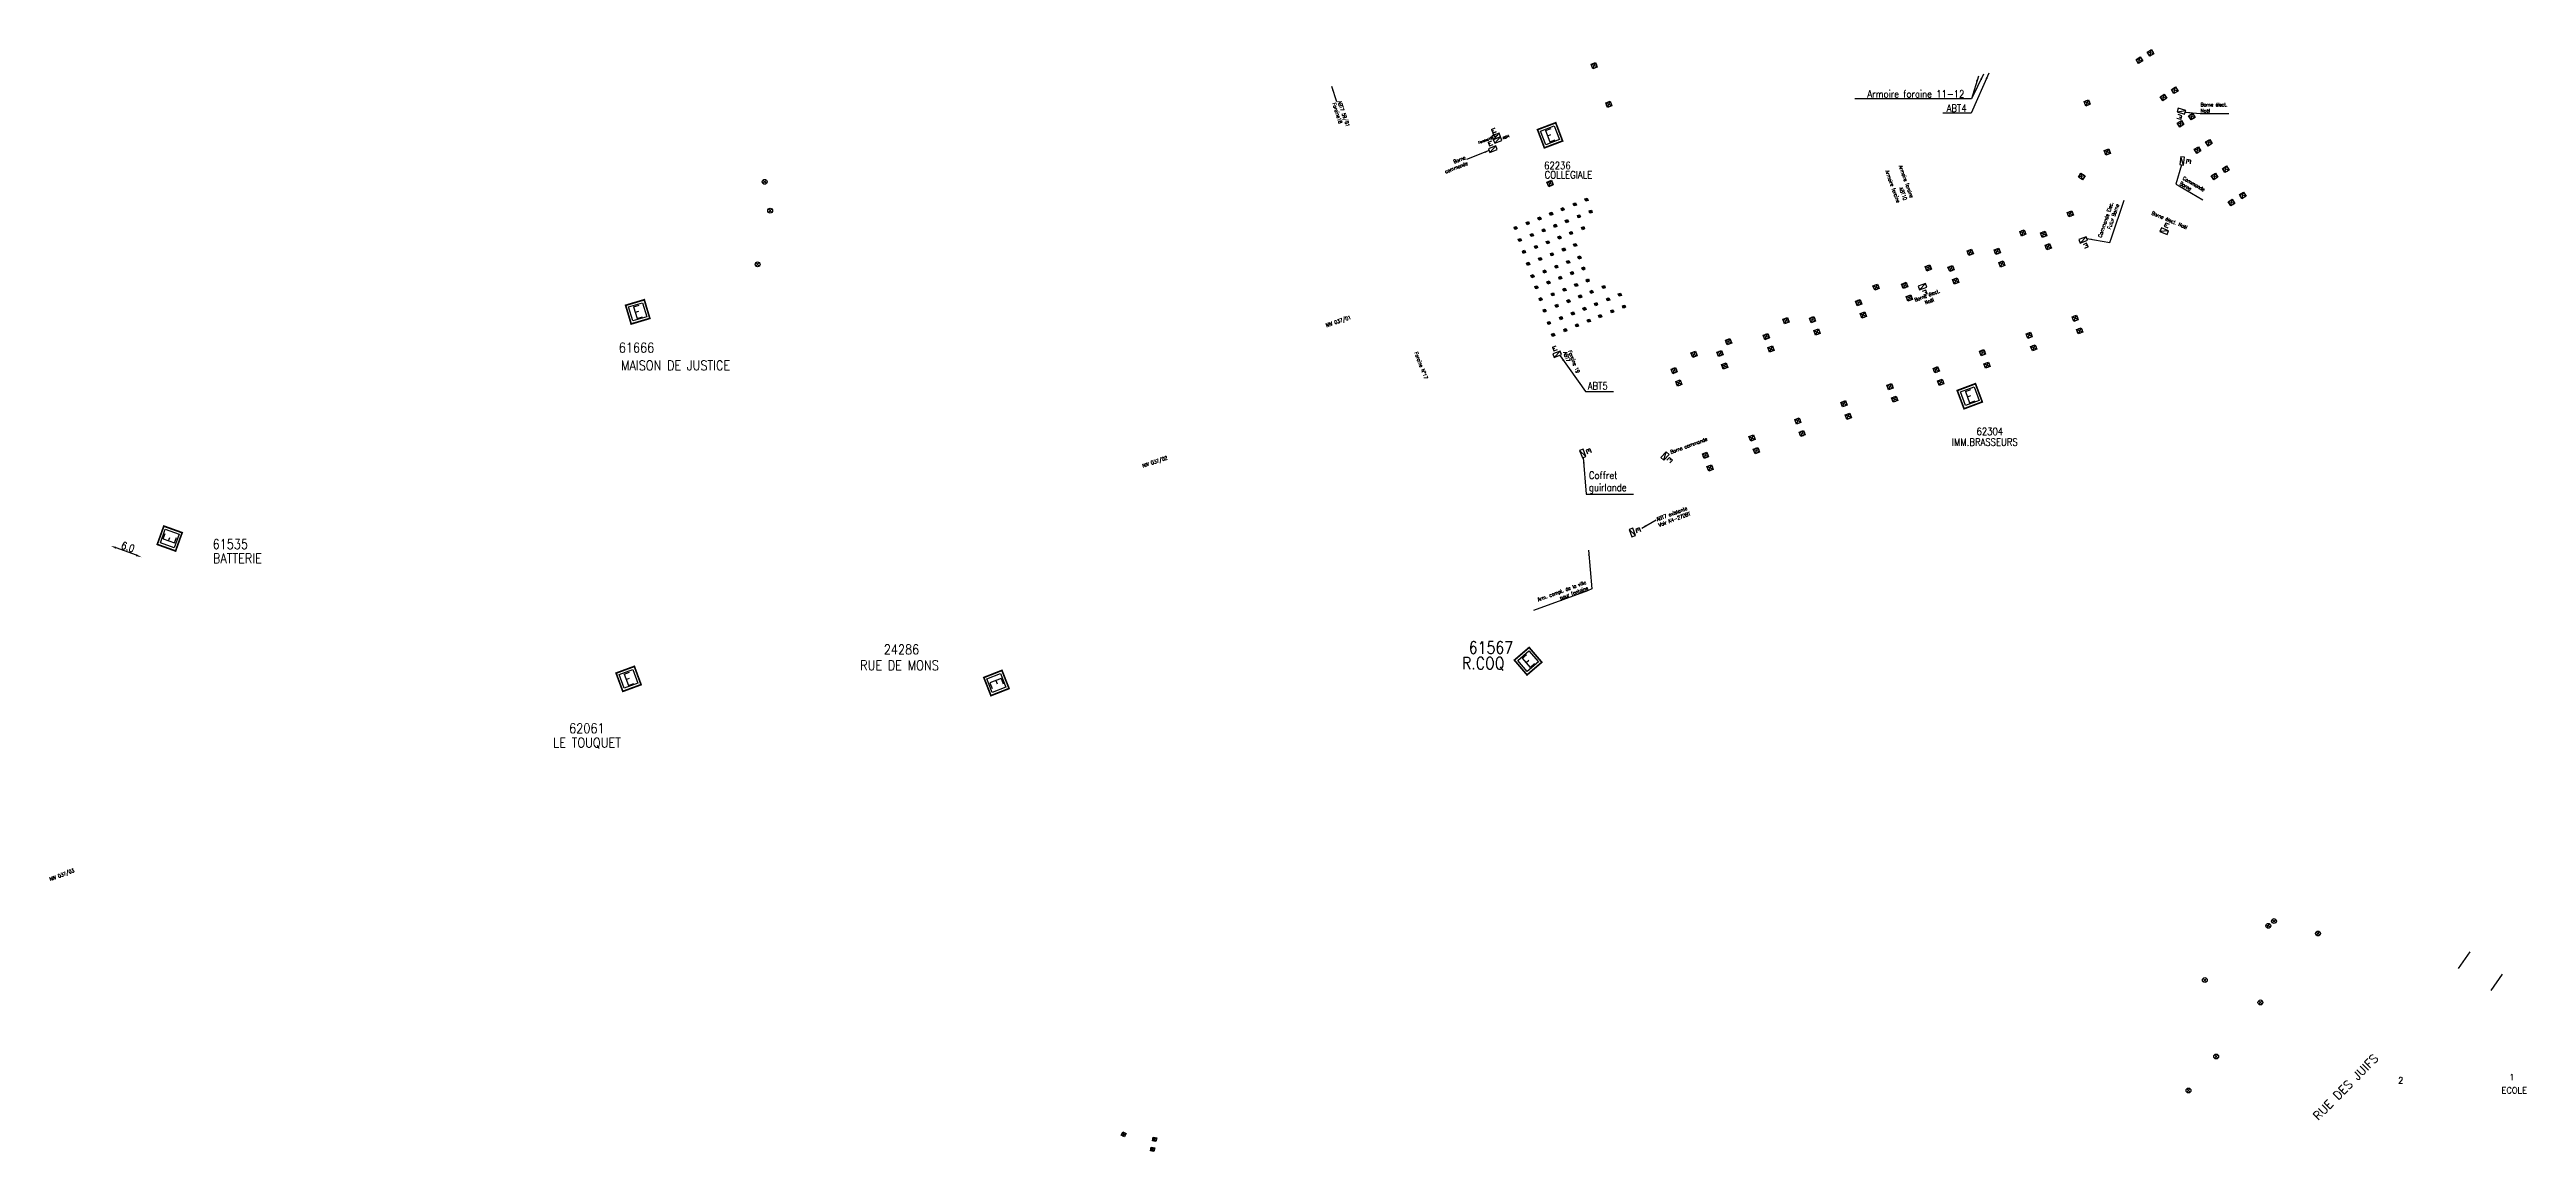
# Model space of a CAD drawing. Header units: millimetres. Extents: x 146003 to 146975, y 141990 to 143000.
# Drawn here: x 146448 to 146957, y 142774 to 143000 of the extents above; entities that cross this region are included whole.
import ezdxf
from ezdxf.enums import TextEntityAlignment as Align

# ---------------------------------------------------------------- set-up
doc = ezdxf.new("R2010")
doc.units = ezdxf.units.MM
doc.header["$PDMODE"] = 34
doc.layers.get('0').update_dxf_attribs({"linetype": 'CONTINUOUS'})
doc.layers.get('Defpoints').update_dxf_attribs({"linetype": 'CONTINUOUS'})
for name, color, linetype in [('M_200', 7, 'CONTINUOUS'), ('W0008', 7, 'CONTINUOUS'), ('W0101', 7, 'CONTINUOUS'), ('W0430', 7, 'CONTINUOUS'), ('W0469', 7, 'CONTINUOUS'), ('W0492', 7, 'CONTINUOUS'), ('W0989', 7, 'CONTINUOUS'), ('W0991', 7, 'CONTINUOUS')]:
    doc.layers.add(name, color=color, linetype=linetype)
doc.styles.add('M_ROMANS', font='ROMANS.shx', dxfattribs={"width": 0.75})
doc.styles.get("Standard").update_dxf_attribs({"font": 'romans.shx', "width": 0.85})
doc.dimstyles.get("Standard").update_dxf_attribs({"dimtxt": 1.5, "dimasz": 1.2, "dimexe": 0.625, "dimexo": 0.625, "dimgap": 0.25, "dimtad": 1, "dimdec": 1, "dimzin": 0, "dimdsep": 46, "dimtxsty": 'Standard', "dimcen": -0.5, "dimadec": 0, "dimazin": 0, "dimtfac": 1, "dimtdec": 1, "dimtmove": 0, "dimatfit": 3, "dimfxl": 0, "dimtolj": 1, "dimtzin": 0, "dimarcsym": 0})

msp = doc.modelspace()

# ---------------------------------------------------------------- texts
at = {"color": 252, "linetype": 'Continuous', "insert": (146728.28, 142937.96), "char_height": 0.75, "attachment_point": 7, "rotation": 291.1629}
msp.add_mtext('Foraine N°17', dxfattribs=at)
at = {"layer": 'W0430', "color": 252, "linetype": 'Continuous', "width": 0.85}
for s, rotation, p in [('Foraine18', 287.7175, (146711.42, 142989.25)), ('ABT7 59/61', 289.0426, (146712.5, 142989.62)), ('NIV 037/01', 18.8121, (146710.24, 142943.21)), ('NIV 037/02', 18.8121, (146672.51, 142914.33)), ('NIV 037/03', 21.0546, (146447.79, 142829.3))]:
    msp.add_text(s, height=0.75, rotation=rotation, dxfattribs=at).set_placement(p)
at = {"layer": 'W0430', "color": 252, "linetype": 'Continuous'}
for s, insert, char_height, attachment_point in [('Armoire foraine 11-12', (146841.4, 142990.43), 1.5, 9), ('ABT4', (146841.85, 142987.49), 1.5, 9), ('Borne élect.^JNoël', (146890.01, 142989.35), 0.75, 1), ('\\A1;ABT5', (146763.95, 142931.89), 1.5, 1), ('\\A1;Coffret \\Pguirlande', (146764.19, 142913.52), 1.5, 1)]:
    msp.add_mtext(s, dxfattribs=dict(at, insert=insert, char_height=char_height, attachment_point=attachment_point))
for s, insert, char_height, attachment_point, rotation in [('Foraine16', (146744.36, 142981.92), 0.5, 9, 19.6554), ('ABT4', (146746.55, 142981.85), 0.5, 7, 19.6554), ('Borne \\Pcommande', (146739.36, 142976.63), 0.75, 9, 21.4019), ('Armoire foraine', (146827.51, 142968.75), 0.75, 9, 289.9009), ('Armoire foraine', (146830.28, 142969.75), 0.75, 9, 289.9009), ('ABT10', (146828.92, 142969.26), 0.75, 9, 289.9009), ('Commande\\PBorne', (146886.59, 142974.29), 0.75, 1, 329.9057), ('Commande Elec.\\PFutur Borne', (146873.23, 142968.39), 0.75, 9, 71.1077), ('Borne élect. Noël', (146887.08, 142963.35), 0.75, 9, 337.0227), ('Borne élect. ^JNoël', (146834.31, 142948.23), 0.75, 8, 20.3216), ('ABT7', (146758.9, 142938.01), 0.75, 7, 290.8833), ('Foraine 19', (146759.88, 142938.3), 0.75, 7, 290.8833), ('Borne commande', (146780.83, 142917.86), 0.75, 1, 20.1566), ('ABT7 existante\\PVoir K4-27DBT', (146778.69, 142902.16), 0.75, 7, 20.6179), ('Arm. compt. de la ville\\Ppour fontaine', (146764.2, 142889.04), 0.75, 9, 20.1336)]:
    msp.add_mtext(s, dxfattribs=dict(at, insert=insert, char_height=char_height, attachment_point=attachment_point, rotation=rotation))
at = {"layer": 'W0989', "color": 252}
msp.add_text('RUE DES JUIFS', height=1.75, rotation=45.374, dxfattribs=at).set_placement((146914.17, 142780.01))
at = {"layer": 'W0991', "color": 252}
for s, p in [('2', (146930.6, 142787.72)), ('1', (146953.47, 142788.4)), ('ECOLE', (146951.85, 142785.67))]:
    msp.add_text(s, height=1.25, dxfattribs=at).set_placement(p)

# ---------------------------------------------------------------- blocks, each defined once
blk = doc.blocks.new('M_200_56')
at = {"color": 0, "linetype": 'Continuous', "const_width": 0.35, "flags": 128}
blk.add_lwpolyline([(2, 2), (2, -2), (-2, -2), (-2, 2)], close=True, dxfattribs=at)
at = {"color": 0, "linetype": 'Continuous'}
blk.add_lwpolyline([(-1.5, 1.5), (1.5, 1.5), (1.5, -1.5), (-1.5, -1.5)], close=True, dxfattribs=at)
at = {"color": 0, "linetype": 'Continuous', "width": 0.85}
blk.add_text('E', height=2.5, dxfattribs=at).set_placement((0, 0), align=Align.MIDDLE_CENTER)
for tag, p in [('NUM', (0, 15.06)), ('NOM', (0, 8.65))]:
    blk.add_attdef(tag, text='', height=4, dxfattribs=at).set_placement(p, align=Align.MIDDLE)
at = {"color": 0, "linetype": 'Continuous', "style": 'M_ROMANS', "width": 0.75, "flags": 3}
for tag, p in [('DEF_LEG', (-0.13, -4.99)), ('DEF_COUP', (-0.13, -7.49)), ('DEF_TYPE', (-0.13, -9.99))]:
    blk.add_attdef(tag, text='', height=1.2, dxfattribs=at).set_placement(p, align=Align.MIDDLE)
blk = doc.blocks.new('t430')
at = {"flags": 128}
for points in [[(0.8, 0.8), (-0.8, 0.8)], [(-0.8, 0.8), (-0.8, 0)], [(0.8, 0.8), (-0.8, 0)], [(-0.8, 0), (0.8, 0)], [(-0.4, 2.1), (0.4, 2.1)], [(-0.4, 2.1), (-0.4, 1.3)], [(-0.4, 1.7), (0, 1.7)], [(-0.4, 1.3), (0.4, 1.3)], [(0.8, 0), (0.8, 0.8)]]:
    blk.add_lwpolyline(points, dxfattribs=at)
blk = doc.blocks.new('T492')
for p, q in [((0, 0), (0, 1)), ((0, 1), (1, 1)), ((1, 1), (1, 0)), ((1, 0), (0, 0))]:
    blk.add_line(p, q)
at = {"flags": 128}
for points in [[(0.85, 0.15), (0.15, 0.85)], [(0.15, 0.15), (0.85, 0.85)]]:
    blk.add_lwpolyline(points, dxfattribs=at)
blk.add_ellipse((0.5, 0.5), major_axis=(-0.354, 0.354), ratio=1, start_param=3.926991, end_param=10.210176)
blk = doc.blocks.new('M_200_59')
at = {"layer": 'M_200', "color": 0, "linetype": 'Continuous', "const_width": 0.35, "flags": 128}
blk.add_lwpolyline([(4, 4), (4, 0), (0, 0), (0, 4)], close=True, dxfattribs=at)
at = {"layer": 'M_200', "color": 0, "linetype": 'Continuous'}
blk.add_lwpolyline([(0.5, 3.5), (3.5, 3.5), (3.5, 0.5), (0.5, 0.5)], close=True, dxfattribs=at)
at = {"layer": 'M_200', "insert": (2, 2), "char_height": 2.5, "width": 4, "attachment_point": 5}
blk.add_mtext('E', dxfattribs=at)
at = {"layer": 'M_200', "color": 0, "linetype": 'Continuous', "width": 0.85}
for tag, p in [('NUM', (2, 17.06)), ('NOM', (2, 10.65))]:
    blk.add_attdef(tag, text='', height=4, dxfattribs=at).set_placement(p, align=Align.MIDDLE)
at = {"layer": 'M_200', "color": 0, "linetype": 'Continuous', "style": 'M_ROMANS', "width": 0.75, "flags": 3}
for tag, p in [('DEF_COUP', (1.87, -5.49)), ('DEF_LEG', (1.87, -2.99)), ('DEF_TYPE', (1.87, -7.99))]:
    blk.add_attdef(tag, text='', height=1.2, dxfattribs=at).set_placement(p, align=Align.MIDDLE)
blk = doc.blocks.new('T469')
at = {"color": 0, "linetype": 'Continuous', "flags": 128}
for points in [[(-0.35, 0.35), (0.35, -0.35)], [(-0.35, -0.35), (0.35, 0.35)]]:
    blk.add_lwpolyline(points, dxfattribs=at)
at = {"color": 0, "linetype": 'Continuous'}
blk.add_circle((0, 0), 0.5, dxfattribs=at)
blk = doc.blocks.new('*D19')
at = {"layer": 'Defpoints', "color": 0, "transparency": 16777216}
for p in [(146460.19, 142898.26), (146460.19, 142898.26), (146466.6, 142895.91)]:
    blk.add_point(p, dxfattribs=at)
at = {"layer": 'W0008', "color": 0, "lineweight": -2, "transparency": 16777216}
blk.add_line((146465.48, 142896.33), (146461.31, 142897.85), dxfattribs=at)
at = {"layer": 'W0008', "color": 0, "transparency": 16777216}
for points in [[(146461.38, 142898.04), (146461.25, 142897.66), (146460.19, 142898.26)], [(146465.54, 142896.51), (146465.41, 142896.14), (146466.6, 142895.91)]]:
    blk.add_solid(points, dxfattribs=at)
at = {"layer": 'W0008', "color": 0, "transparency": 16777216, "insert": (146463.74, 142898.03), "char_height": 1.5, "attachment_point": 5, "rotation": 339.8603}
blk.add_mtext('\\A1;6.0', dxfattribs=at)

# ---------------------------------------------------------------- dimensions: what is measured, and where the dimension line sits
at = {"layer": 'W0008', "color": 252}
dim = msp.add_linear_dim(base=(146460.19, 142898.26), p1=(146466.6, 142895.91), p2=(146460.19, 142898.26), angle=339.8603, text='6.0', dimstyle='Standard', override={"dimatfit": 0}, dxfattribs=at)
dim.commit()
dim.dimension.update_dxf_attribs({"geometry": '*D19', "text_midpoint": (146463.39, 142897.09), "dimtype": 160})

# ---------------------------------------------------------------- linework, layer by layer
at = {"layer": 'W0101', "color": 252}
for points in [[(146943.04, 142811.33), (146945.44, 142814.78)], [(146949.73, 142806.81), (146952.1, 142810.17)]]:
    msp.add_lwpolyline(points, dxfattribs=at)

# ---------------------------------------------------------------- block references
at = {"layer": 'M_200'}
ref = msp.add_blockref('M_200_56', (146756.2, 142982.68), dxfattribs=dict(at, rotation=20.70085431910074))
ref.add_attrib('NUM', '62236', dxfattribs={"layer": '0', "color": 0, "linetype": 'Continuous', "height": 1.5, "width": 0.85}).set_placement((146757.71, 142976.46), align=Align.MIDDLE)
ref.add_attrib('NOM', 'COLLEGIALE', dxfattribs={"layer": '0', "color": 0, "linetype": 'Continuous', "height": 1.5, "width": 0.85}).set_placement((146759.98, 142974.57), align=Align.MIDDLE)
ref = msp.add_blockref('M_200_56', (146568.58, 142946.37), dxfattribs=dict(at, rotation=16.61042223165706))
ref.add_attrib('NUM', '61666', dxfattribs={"layer": '0', "color": 0, "linetype": 'Continuous', "height": 2, "width": 0.85}).set_placement((146568.32, 142939.01), align=Align.MIDDLE)
ref.add_attrib('NOM', 'MAISON DE JUSTICE', dxfattribs={"layer": '0', "color": 0, "linetype": 'Continuous', "height": 2, "width": 0.85}).set_placement((146576.36, 142935.36), align=Align.MIDDLE)
ref = msp.add_blockref('M_200_59', (146841.34, 142926.45), dxfattribs=dict(at, rotation=20.57093101755653))
ref.add_attrib('NUM', '62304', dxfattribs={"color": 0, "linetype": 'Continuous', "height": 1.5, "width": 0.85}).set_placement((146846.64, 142921.79), align=Align.MIDDLE)
ref.add_attrib('NOM', 'IMM.BRASSEURS', dxfattribs={"color": 0, "linetype": 'Continuous', "height": 1.5, "width": 0.85}).set_placement((146845.6, 142919.6), align=Align.MIDDLE)
ref = msp.add_blockref('M_200_56', (146472.33, 142899.76), dxfattribs=dict(at, rotation=70.27225251894524))
ref.add_attrib('NUM', '61535', dxfattribs={"layer": '0', "color": 0, "linetype": 'Continuous', "height": 2, "width": 0.85}).set_placement((146484.8, 142898.6), align=Align.MIDDLE)
ref.add_attrib('NOM', 'BATTERIE', dxfattribs={"layer": '0', "color": 0, "linetype": 'Continuous', "height": 2, "width": 0.85}).set_placement((146486.25, 142895.69), align=Align.MIDDLE)
ref = msp.add_blockref('M_200_56', (146642.35, 142870.05), dxfattribs=dict(at, rotation=291.4552376904621))
ref.add_attrib('NUM', '24286', dxfattribs={"layer": '0', "color": 0, "linetype": 'Continuous', "height": 2, "width": 0.85}).set_placement((146622.82, 142876.95), align=Align.MIDDLE)
ref.add_attrib('NOM', 'RUE DE MONS', dxfattribs={"layer": '0', "color": 0, "linetype": 'Continuous', "height": 2, "width": 0.85}).set_placement((146622.41, 142873.7), align=Align.MIDDLE)
ref = msp.add_blockref('M_200_56', (146751.68, 142874.54), dxfattribs=dict(at, rotation=40.53734310050935))
ref.add_attrib('NUM', '61567', dxfattribs={"layer": '0', "color": 0, "linetype": 'Continuous', "height": 2.5, "width": 0.85}).set_placement((146744.04, 142877.33), align=Align.MIDDLE)
ref.add_attrib('NOM', 'R.COQ', dxfattribs={"layer": '0', "color": 0, "linetype": 'Continuous', "height": 2.5, "width": 0.85}).set_placement((146742.46, 142874.01), align=Align.MIDDLE)
ref = msp.add_blockref('M_200_56', (146566.7, 142870.9), dxfattribs=dict(at, rotation=20.20146190365373))
ref.add_attrib('NUM', '62061', dxfattribs={"layer": '0', "color": 0, "linetype": 'Continuous', "height": 2, "width": 0.85}).set_placement((146558.12, 142860.74), align=Align.MIDDLE)
ref.add_attrib('NOM', 'LE TOUQUET', dxfattribs={"layer": '0', "color": 0, "linetype": 'Continuous', "height": 2, "width": 0.85}).set_placement((146558.16, 142857.71), align=Align.MIDDLE)
at = {"layer": 'W0430'}
for p, rotation in [((146886.15, 142988.04), 162.1935774240344), ((146745.28, 142982.09), 21.3695459726237), ((146745.57, 142981.34), 21.3695459726237), ((146744.59, 142979.46), 21.40186676391184), ((146885.79, 142977.46), 262.6534616409085), ((146865.69, 142961.53), 202.0879007689561), ((146882.35, 142962.61), 337.0226968189847), ((146832.65, 142951.91), 200.3215614696031), ((146757.81, 142937.29), 20.76459780313839), ((146762.56, 142917.09), 290.5681373725024), ((146779.55, 142917.02), 227.7748531899228), ((146772.72, 142900.84), 289.9330756990071)]:
    msp.add_blockref('t430', p, dxfattribs=dict(at, rotation=rotation))
at = {"layer": 'W0469', "color": 252}
for p in [(146594.68, 142973.1), (146595.81, 142967.18), (146593.23, 142956.14), (146905.08, 142821.1), (146890.85, 142808.97)]:
    msp.add_blockref('T469', p, dxfattribs=at)
for p, rotation in [((146903.92, 142820.12), 16.85526715105411), ((146914.12, 142818.53), 3.191003843502564), ((146902.28, 142804.37), 3.191003843502665), ((146893.18, 142793.25), 3.191003843502638), ((146887.5, 142786.27), 3.191003843502665)]:
    msp.add_blockref('T469', p, dxfattribs=dict(at, rotation=rotation))
at = {"layer": 'W0492'}
for p, rotation in [((146764.98, 142996.36), 20.43103588296583), ((146877.23, 142997.44), 31.56484655047817), ((146879.54, 142998.94), 31.56484655047817), ((146884.49, 142991.25), 31.56484655047814), ((146768, 142988.4), 20.43103588296583), ((146866.36, 142988.7), 20.4310358829657), ((146882.19, 142989.76), 31.56484655047814), ((146888.01, 142985.84), 31.56484655047814), ((146885.7, 142984.35), 31.56484655047814), ((146870.5, 142978.61), 20.4310358829657), ((146889.19, 142978.95), 31.56484655047805), ((146891.52, 142980.46), 31.56484655047805), ((146755.96, 142972.11), 24.21436063415335), ((146865.68, 142973.52), 57.05306459551219), ((146892.69, 142973.52), 31.56484655047805), ((146894.99, 142975), 31.56484655047806), ((146862.88, 142965.89), 20.4310358829657), ((146896.17, 142968.15), 31.56484655047808), ((146898.48, 142969.63), 31.56484655047808), ((146853.13, 142961.97), 20.43103588296572), ((146857.4, 142961.69), 20.43103588296572), ((146842.31, 142957.96), 20.43103588296587), ((146847.87, 142958.16), 20.43103588296586), ((146848.82, 142955.59), 20.43103588296586), ((146858.35, 142959.12), 20.43103588296572), ((146822.96, 142950.8), 20.43103588296588), ((146828.84, 142951.16), 20.43103588296586), ((146833.7, 142954.77), 20.43103588296586), ((146838.38, 142954.65), 20.43103588296586), ((146839.33, 142952.08), 20.43103588296586), ((146819.37, 142947.64), 20.43103588296586), ((146820.32, 142945.07), 20.43103588296586), ((146829.79, 142948.59), 20.43103588296586), ((146800.38, 142940.65), 20.43103588296583), ((146804.43, 142943.92), 20.43103588296581), ((146809.87, 142944.14), 20.43103588296579), ((146810.82, 142941.57), 20.43103588296579), ((146854.44, 142940.91), 20.43103588296572), ((146863.89, 142944.41), 20.43103588296572), ((146864.83, 142941.83), 20.43103588296572), ((146785.53, 142936.99), 20.43103588296581), ((146790.86, 142937.16), 20.43103588296582), ((146792.61, 142939.59), 20.43103588296583), ((146801.35, 142938.09), 20.43103588296583), ((146844.84, 142937.35), 20.43103588296586), ((146845.77, 142934.77), 20.43103588296586), ((146855.38, 142938.33), 20.43103588296572), ((146781.43, 142933.66), 20.43103588296583), ((146782.39, 142931.09), 20.43103588296583), ((146791.81, 142934.59), 20.43103588296583), ((146825.83, 142930.35), 20.43103588296586), ((146835.32, 142933.82), 20.43103588296586), ((146836.25, 142931.24), 20.43103588296586), ((146816.35, 142926.83), 20.43103588296579), ((146826.77, 142927.77), 20.43103588296586), ((146797.46, 142919.79), 20.43103588296588), ((146806.86, 142923.29), 20.43103588296584), ((146807.75, 142920.71), 20.43103588296584), ((146817.24, 142924.25), 20.43103588296579), ((146787.87, 142916.22), 20.43103588296586), ((146798.35, 142917.2), 20.43103588296586), ((146788.82, 142913.64), 20.43103588296586)]:
    msp.add_blockref('T492', p, dxfattribs=dict(at, rotation=rotation))
for p, xscale, yscale, zscale, rotation in [((146756.3, 142966.22), 0.5000000000002669, 0.5000000000002669, 0.5000000000002669, 22.07787484989975), ((146758.65, 142967.16), 0.5000000000002669, 0.5000000000002669, 0.5000000000002669, 22.07787484989975), ((146761.14, 142968.15), 0.5000000000002669, 0.5000000000002669, 0.5000000000002669, 22.07787484989975), ((146763.54, 142969.12), 0.4999999999999999, 0.4999999999999999, 0.4999999999999999, 19.64543606437601), ((146764.41, 142966.67), 0.5, 0.5, 0.5, 19.64543606437606), ((146748.98, 142963.3), 0.5000000000002669, 0.5000000000002669, 0.5000000000002669, 22.07787484989975), ((146749.84, 142960.84), 0.5000000000002617, 0.5000000000002617, 0.5000000000002617, 22.07285333890095), ((146751.46, 142964.29), 0.5000000000002669, 0.5000000000002669, 0.5000000000002669, 22.07787484989975), ((146752.32, 142961.85), 0.5000000000002617, 0.5000000000002617, 0.5000000000002617, 22.07285333890095), ((146753.88, 142965.25), 0.5000000000002669, 0.5000000000002669, 0.5000000000002669, 22.07787484989975), ((146754.74, 142962.8), 0.5000000000002617, 0.5000000000002617, 0.5000000000002617, 22.07285333890095), ((146757.13, 142963.75), 0.5000000000002617, 0.5000000000002617, 0.5000000000002617, 22.07285333890095), ((146758.02, 142961.33), 0.4999999999997111, 0.4999999999997111, 0.4999999999997111, 22.05875778271411), ((146759.51, 142964.7), 0.5000000000002617, 0.5000000000002617, 0.5000000000002617, 22.07285333890095), ((146760.37, 142962.25), 0.4999999999997111, 0.4999999999997111, 0.4999999999997111, 22.05875778271411), ((146762, 142965.7), 0.5000000000002617, 0.5000000000002617, 0.5000000000002617, 22.07285333890095), ((146762.84, 142963.26), 0.5, 0.5, 0.5, 19.64543606437606), ((146750.7, 142958.4), 0.4999999999997111, 0.4999999999997111, 0.4999999999997111, 22.05875778271411), ((146751.56, 142955.94), 0.5000000000004122, 0.5000000000004122, 0.5000000000004122, 22.06897159014571), ((146753.18, 142959.39), 0.4999999999997111, 0.4999999999997111, 0.4999999999997111, 22.05875778271411), ((146754.04, 142956.93), 0.5000000000004122, 0.5000000000004122, 0.5000000000004122, 22.06897159014571), ((146755.6, 142960.35), 0.4999999999997111, 0.4999999999997111, 0.4999999999997111, 22.05875778271411), ((146756.46, 142957.89), 0.5000000000004122, 0.5000000000004122, 0.5000000000004122, 22.06897159014571), ((146758.88, 142958.86), 0.5000000000004122, 0.5000000000004122, 0.5000000000004122, 22.06897159014571), ((146759.78, 142956.3), 0.4999999999995692, 0.4999999999995692, 0.4999999999995692, 22.06897159018488), ((146761.21, 142959.8), 0.5, 0.5, 0.5, 19.64543606437606), ((146762.11, 142957.24), 0.4999999999999999, 0.4999999999999999, 0.4999999999999999, 19.64543606437601), ((146752.46, 142953.38), 0.4999999999995692, 0.4999999999995692, 0.4999999999995692, 22.06897159018488), ((146753.26, 142951.1), 0.4999999999998371, 0.4999999999998371, 0.4999999999998371, 22.07514740226706), ((146754.95, 142954.35), 0.4999999999995692, 0.4999999999995692, 0.4999999999995692, 22.06897159018488), ((146755.74, 142952.09), 0.4999999999998371, 0.4999999999998371, 0.4999999999998371, 22.07514740226706), ((146757.36, 142955.33), 0.4999999999995692, 0.4999999999995692, 0.4999999999995692, 22.06897159018488), ((146758.16, 142953.05), 0.4999999999998371, 0.4999999999998371, 0.4999999999998371, 22.07514740226706), ((146760.58, 142954.02), 0.4999999999998371, 0.4999999999998371, 0.4999999999998371, 22.07514740226706), ((146761.44, 142951.57), 0.5000000000000115, 0.5000000000000115, 0.5000000000000115, 22.06248200465358), ((146762.91, 142954.96), 0.5000000000000001, 0.5000000000000001, 0.5000000000000001, 19.64543606437611), ((146763.77, 142952.51), 0.5000000000000001, 0.5000000000000001, 0.5000000000000001, 19.64543606437611), ((146767.09, 142951.16), 0.5000000000000001, 0.5000000000000001, 0.5000000000000001, 19.64543606437611), ((146754.12, 142948.65), 0.5000000000000115, 0.5000000000000115, 0.5000000000000115, 22.06248200465358), ((146754.95, 142946.3), 0.5000000000003897, 0.5000000000003897, 0.5000000000003897, 22.06590293921089), ((146756.6, 142949.64), 0.5000000000000115, 0.5000000000000115, 0.5000000000000115, 22.06248200465358), ((146757.43, 142947.29), 0.5000000000003897, 0.5000000000003897, 0.5000000000003897, 22.06590293921089), ((146759.02, 142950.6), 0.5000000000000115, 0.5000000000000115, 0.5000000000000115, 22.06248200465358), ((146759.85, 142948.26), 0.5000000000003897, 0.5000000000003897, 0.5000000000003897, 22.06590293921089), ((146760.74, 142945.72), 0.5000000000000473, 0.5000000000000473, 0.5000000000000473, 22.06466791677864), ((146762.27, 142949.22), 0.5000000000003897, 0.5000000000003897, 0.5000000000003897, 22.06590293921089), ((146763.13, 142946.67), 0.5000000000000473, 0.5000000000000473, 0.5000000000000473, 22.06466791677864), ((146764.61, 142950.16), 0.5000000000003897, 0.5000000000003897, 0.5000000000003897, 22.06590293921089), ((146765.51, 142947.62), 0.5000000000000473, 0.5000000000000473, 0.5000000000000473, 22.06466791677864), ((146768, 142948.62), 0.5000000000000473, 0.5000000000000473, 0.5000000000000473, 22.06466791677864), ((146768.86, 142946.17), 0.5000000000000847, 0.5000000000000847, 0.5000000000000847, 22.06785524729959), ((146770.4, 142949.59), 0.5000000000000001, 0.5000000000000001, 0.5000000000000001, 19.64543606437611), ((146771.26, 142947.14), 0.4999999999999995, 0.4999999999999995, 0.4999999999999995, 19.64543606437591), ((146755.84, 142943.76), 0.5000000000000473, 0.5000000000000473, 0.5000000000000473, 22.06466791677864), ((146756.7, 142941.31), 0.5000000000000847, 0.5000000000000847, 0.5000000000000847, 22.06785524729959), ((146758.32, 142944.76), 0.5000000000000473, 0.5000000000000473, 0.5000000000000473, 22.06466791677864), ((146759.19, 142942.3), 0.5000000000000847, 0.5000000000000847, 0.5000000000000847, 22.06785524729959), ((146761.6, 142943.27), 0.5000000000000847, 0.5000000000000847, 0.5000000000000847, 22.06785524729959), ((146764.02, 142944.23), 0.5000000000000847, 0.5000000000000847, 0.5000000000000847, 22.06785524729959), ((146766.37, 142945.17), 0.5000000000000847, 0.5000000000000847, 0.5000000000000847, 22.06785524729959)]:
    msp.add_blockref('T492', p, dxfattribs=dict(at, xscale=xscale, yscale=yscale, zscale=zscale, rotation=rotation))
at = {"layer": 'W0492', "color": 252, "xscale": 0.75, "yscale": 0.75, "zscale": 0.75}
for p, rotation in [((146668, 142777.06), 332.8476705552548), ((146674.74, 142773.73), 78.5338473584845), ((146675.16, 142775.79), 78.5338473584845)]:
    msp.add_blockref('T492', p, dxfattribs=dict(at, rotation=rotation))

msp.set_redraw_order([(e.dxf.handle, doc.entitydb.next_handle()) for e in msp.query("TEXT MTEXT ATTDEF DIMENSION ARC_DIMENSION")])  # texts and dimensions are drawn at this point

# ---------------------------------------------------------------- leaders
at = {"layer": 'M_200', "color": 252, "linetype": 'Continuous'}
msp.add_leader([(146844.29, 142994.86), (146842.85, 142990.18)], dimstyle='Standard', dxfattribs=at)
at = {"layer": 'W0430', "color": 252, "linetype": 'Continuous'}
for points in [[(146711.26, 142992.76), (146712.29, 142989.63)], [(146775.05, 142901.91), (146777.99, 142903.63)]]:
    msp.add_leader(points, dimstyle='Standard', override={"dimasz": 1}, dxfattribs=at)
at = {"layer": 'W0430', "color": 252, "linetype": 'Continuous', "annotation_type": 0, "has_hookline": 1, "hookline_direction": 1}
for points, text_width in [([(146845.35, 142995.22), (146842.85, 142990.18), (146841.65, 142990.18)], 22.52), ([(146846.44, 142995.43), (146842.8, 142987.24), (146841.6, 142987.24)], 4.37)]:
    msp.add_leader(points, dimstyle='Standard', dxfattribs=dict(at, text_width=text_width))
at = {"layer": 'W0430', "color": 252, "linetype": 'Continuous', "annotation_type": 0, "has_hookline": 1, "hookline_direction": 0}
for points, override, text_width in [([(146886.79, 142987.41), (146889.88, 142987.16)], {"dimasz": 1, "dimgap": 0.25, "dimtad": 1}, 5.68), ([(146758.28, 142937.34), (146763.51, 142930.02), (146764.71, 142930.02)], {"dimgap": 0.25, "dimtad": 1}, 4.31), ([(146763.04, 142916.42), (146763.65, 142908.88), (146764.85, 142908.88)], {"dimgap": 0.25, "dimtad": 1}, 8.26)]:
    msp.add_leader(points, dimstyle='Standard', override=override, dxfattribs=dict(at, text_width=text_width))
at = {"layer": 'W0430', "color": 252, "linetype": 'Continuous', "annotation_type": 0, "has_hookline": 1}
for points, override, hookline_direction, text_width, horizontal_direction in [([(146743.7, 142979.54), (146739.02, 142977.71)], {"dimasz": 1, "dimgap": 0.25, "dimtad": 0}, 1, 5.04, (0.931044, 0.364907, 0)), ([(146886.08, 142976.61), (146884.9, 142972.62), (146885.77, 142972.12)], {"dimasz": 1, "dimgap": 0.25, "dimtad": 1}, 0, 5.13, (0.865202, -0.501424, 0)), ([(146866.58, 142961.46), (146871.31, 142960.66), (146871.63, 142961.6)], {"dimasz": 1}, 0, 7.95, (0.323791, 0.946129, 0)), ([(146764.1, 142897.34), (146764.82, 142889.39), (146763.88, 142889.04)], {"dimasz": 1}, 1, 11.57, (0.938892, 0.344211, 0))]:
    msp.add_leader(points, dimstyle='Standard', override=override, dxfattribs=dict(at, hookline_direction=hookline_direction, text_width=text_width, horizontal_direction=horizontal_direction))

doc.saveas('drawing.dxf')
